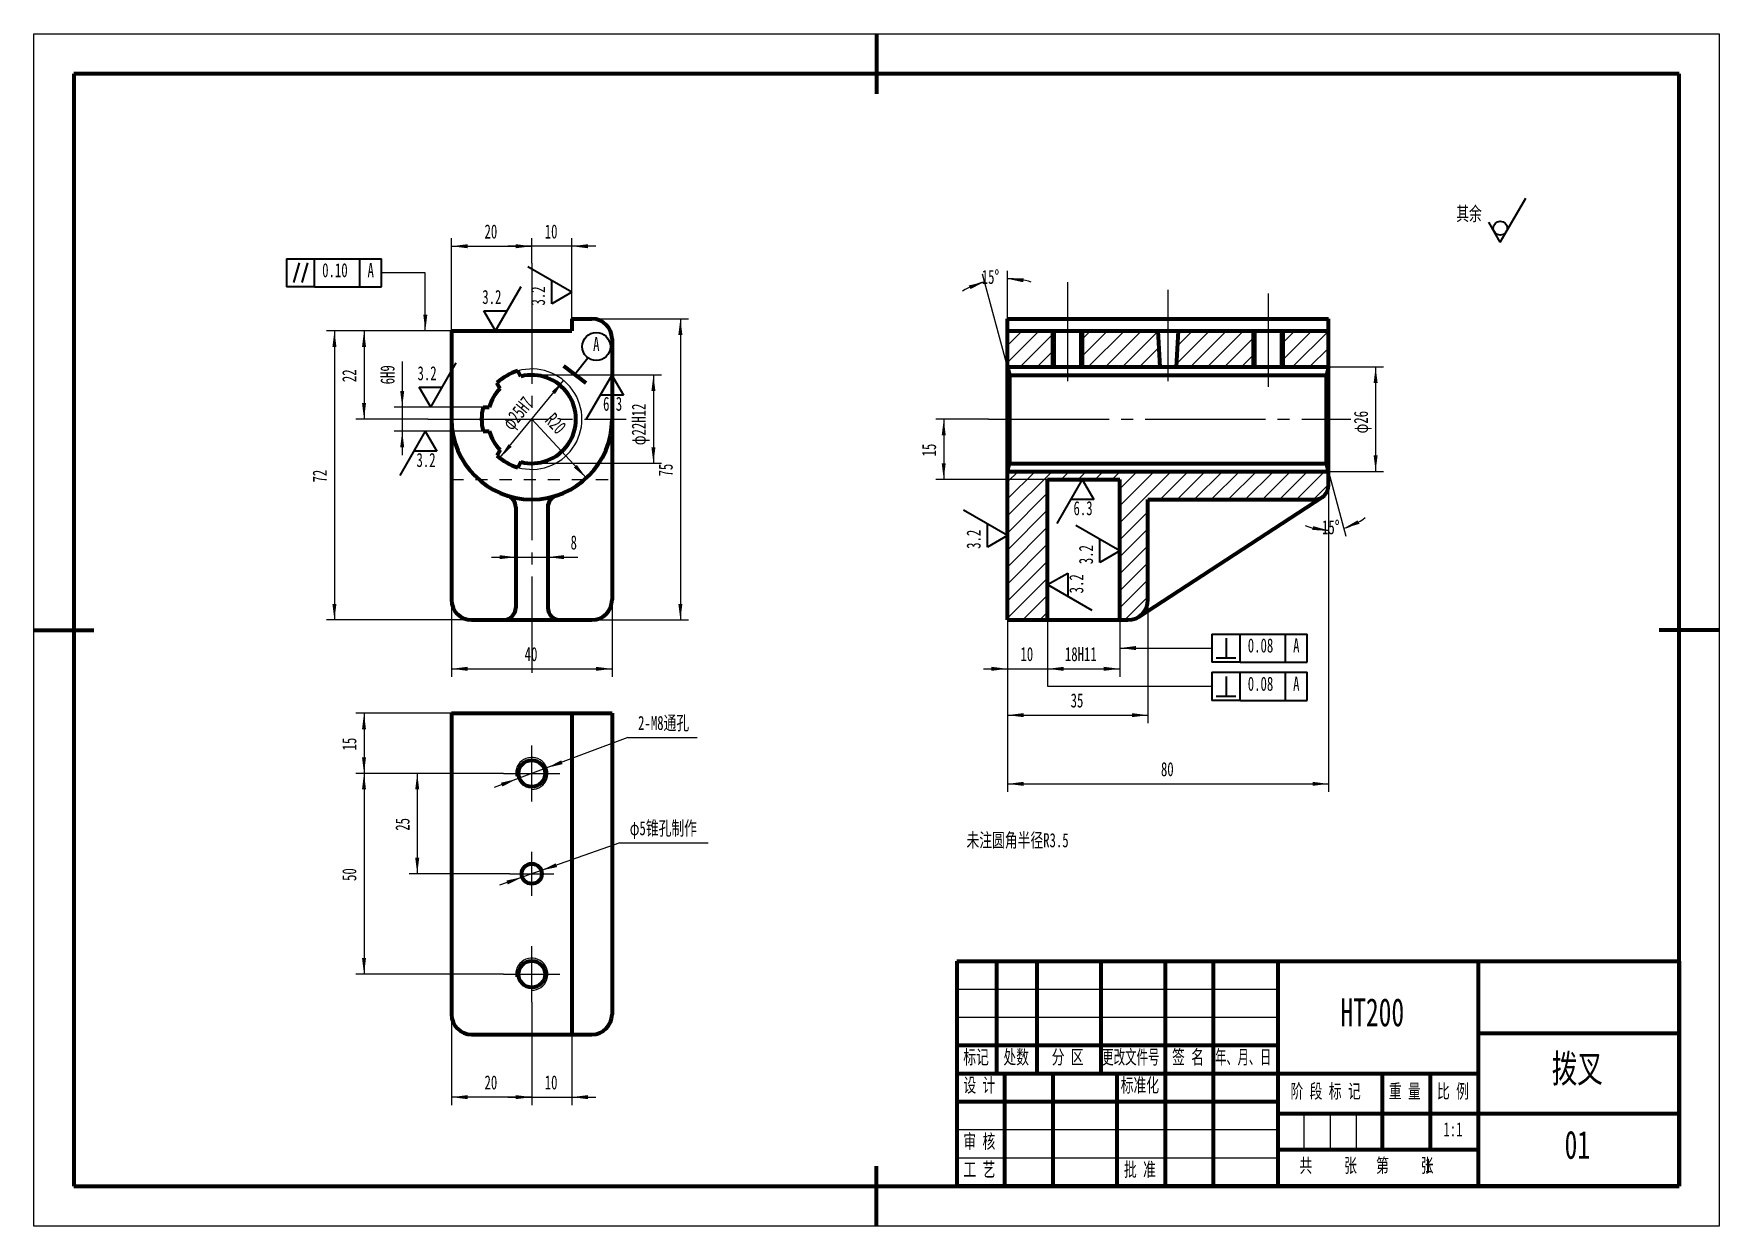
# Model space of a CAD drawing. Header units: millimetres. Extents: x -210 to 210, y -148 to 148.
import ezdxf

# ---------------------------------------------------------------- set-up
doc = ezdxf.new("R2010")
doc.units = ezdxf.units.MM
doc.linetypes.add('EB_DASH', pattern=[6, 3, -3])
doc.linetypes.add('EB_DASHDOT', pattern=[39, 30, -3, 3, -3])
for name, color, linetype, lineweight in [('CAXA0', 7, 'Continuous', 70), ('CAXA1', 1, 'EB_DASHDOT', 25), ('CAXA2', 6, 'EB_DASH', 25), ('CAXA3', 7, 'Continuous', 25), ('CAXA4', 3, 'Continuous', 25), ('CAXA5', 4, 'Continuous', 25)]:
    doc.layers.add(name, color=color, linetype=linetype, lineweight=lineweight)
doc.styles.add('TextStyle0', font='SIMFANG.TTF', dxfattribs={"width": 0.599418})
doc.styles.add('TextStyle1', font='SIMFANG.TTF', dxfattribs={"width": 0.585181})
doc.styles.add('标准', font='SIMFANG.TTF', dxfattribs={"width": 0.667})
doc.dimstyles.new('标准', dxfattribs={"dimtxt": 3.5, "dimasz": 4, "dimexe": 2, "dimexo": 0, "dimtad": 1, "dimdsep": 46, "dimtxsty": '标准', "dimcen": 0, "dimdle": 6, "dimaunit": 1, "dimazin": 2, "dimtfac": 1, "dimtdec": 3, "dimtmove": 0, "dimatfit": 3, "dimfxl": 0, "dimtolj": 1, "dimtzin": 0, "dimarcsym": 0})

msp = doc.modelspace()

# ---------------------------------------------------------------- texts
at = {"layer": 'CAXA0', "char_height": 3.5, "attachment_point": 1}
for s, insert, style in [('\\f仿宋_GB2312|b0|i0|p34;标记', (21.627, -104.602), '标准'), ('\\f仿宋_GB2312|b0|i0|p34;处数', (31.627, -104.602), '标准'), ('\\f仿宋_GB2312|b0|i0|p34;分 区', (43.652, -104.602), '标准'), ('\\f仿宋_GB2312|b0|i0|p34;更改文件号', (56.218, -104.602), 'TextStyle0'), ('\\f仿宋_GB2312|b0|i0|p34;签 名', (73.652, -104.602), '标准'), ('\\f仿宋_GB2312|b0|i0|p34;年、月、日', (84.393, -104.602), 'TextStyle1'), ('\\f仿宋_GB2312|b0|i0|p34;设 计', (21.652, -111.602), '标准'), ('\\f仿宋_GB2312|b0|i0|p34;设 计', (21.652, -111.602), '标准'), ('\\f仿宋_GB2312|b0|i0|p34;标准化', (60.853, -111.602), '标准'), ('\\f仿宋_GB2312|b0|i0|p34;阶 段 标 记', (103.155, -113.102), '标准'), ('\\f仿宋_GB2312|b0|i0|p34;重 量', (127.652, -113.102), '标准'), ('\\f仿宋_GB2312|b0|i0|p34;比 例', (139.652, -113.102), '标准'), ('\\f仿宋_GB2312|b0|i0|p34;审 核', (21.652, -125.602), '标准'), ('\\f仿宋_GB2312|b0|i0|p34;工 艺', (21.652, -132.602), '标准'), ('\\f仿宋_GB2312|b0|i0|p34;批 准', (61.652, -132.602), '标准'), ('\\f仿宋_GB2312|b0|i0|p34;共     张   第     张', (105.409, -131.602), '标准')]:
    msp.add_mtext(s, dxfattribs=dict(at, insert=insert, style=style))
at = {"layer": 'CAXA4', "linetype": 'Continuous', "lineweight": 25, "char_height": 3.5, "attachment_point": 1, "style": '标准'}
for s, insert in [('\\f仿宋_GB2312|b0|i0|p34;其余', (144.459, 105.443)), ('\\f仿宋_GB2312|b0|i0|p34;未注圆角半径R3.5', (22.424, -50.599))]:
    msp.add_mtext(s, dxfattribs=dict(at, insert=insert))

# ---------------------------------------------------------------- blocks, each defined once
blk = doc.blocks.new('CAXBLOCK0', base_point=(-85.9, -35.72))
at = {"layer": 'CAXA0'}
blk.add_circle((-85.9, -35.72), 3.32, dxfattribs=at)
at = {"layer": 'CAXA1', "linetype": 'EB_DASHDOT', "lineweight": 25}
for p, q in [((-85.9, -42.72), (-85.9, -28.72)), ((-92.9, -35.72), (-78.9, -35.72))]:
    blk.add_line(p, q, dxfattribs=at)
at = {"layer": 'CAXA3'}
blk.add_arc((-85.9, -35.72), 4, 270, 190, dxfattribs=at)
blk = doc.blocks.new('CAXBLOCK1', base_point=(-85.9, -85.72))
at = {"layer": 'CAXA0'}
blk.add_circle((-85.9, -85.72), 3.32, dxfattribs=at)
at = {"layer": 'CAXA1', "linetype": 'EB_DASHDOT', "lineweight": 25}
for p, q in [((-85.9, -92.72), (-85.9, -78.72)), ((-92.9, -85.72), (-78.9, -85.72))]:
    blk.add_line(p, q, dxfattribs=at)
at = {"layer": 'CAXA3'}
blk.add_arc((-85.9, -85.72), 4, 270, 190, dxfattribs=at)
blk = doc.blocks.new('*CAXBLOCK233')
at = {"layer": 'CAXA4', "linetype": 'Continuous', "lineweight": 25}
for points in [[(-105.9, 95.58), (-101.9, 95.08), (-101.9, 96.08)], [(-85.9, 95.58), (-89.9, 95.08), (-89.9, 96.08)]]:
    blk.add_hatch(color=0, dxfattribs=at).paths.add_polyline_path(points, flags=0)
at = {"layer": 'CAXA4', "color": 0, "linetype": 'Continuous', "lineweight": 25}
for p, q in [((-105.9, 74.51), (-105.9, 97.58)), ((-85.9, 91.34), (-85.9, 97.58)), ((-105.9, 95.58), (-85.9, 95.58))]:
    blk.add_line(p, q, dxfattribs=at)
at = {"layer": 'CAXA4', "color": 0, "linetype": 'Continuous', "lineweight": 25, "insert": (-97.67, 101), "char_height": 3.5, "attachment_point": 1, "style": '标准'}
blk.add_mtext('\\f仿宋_GB2312|b0|i0|p34;20', dxfattribs=at)
blk = doc.blocks.new('*CAXBLOCK344')
at = {"layer": 'CAXA4', "linetype": 'Continuous', "lineweight": 25}
for points in [[(-85.9, 95.58), (-89.9, 96.08), (-89.9, 95.08)], [(-75.9, 95.58), (-71.9, 96.08), (-71.9, 95.08)]]:
    blk.add_hatch(color=0, dxfattribs=at).paths.add_polyline_path(points, flags=0)
at = {"layer": 'CAXA4', "color": 0, "linetype": 'Continuous', "lineweight": 25}
for p, q in [((-85.9, 91.34), (-85.9, 97.58)), ((-75.9, 77.51), (-75.9, 97.58)), ((-69.9, 95.58), (-91.9, 95.58))]:
    blk.add_line(p, q, dxfattribs=at)
at = {"layer": 'CAXA4', "color": 0, "linetype": 'Continuous', "lineweight": 25, "insert": (-82.67, 101), "char_height": 3.5, "attachment_point": 1, "style": '标准'}
blk.add_mtext('\\f仿宋_GB2312|b0|i0|p34;10', dxfattribs=at)
blk = doc.blocks.new('CAXBLOCK4', base_point=(-94.92, 74.51))
at = {"layer": 'CAXA4', "color": 0, "linetype": 'Continuous', "lineweight": 35}
for p, q in [((-94.92, 74.51), (-88.57, 85.51)), ((-94.92, 74.51), (-97.81, 79.51)), ((-97.81, 79.51), (-92.03, 79.51))]:
    blk.add_line(p, q, dxfattribs=at)
at = {"layer": 'CAXA4', "color": 0, "linetype": 'Continuous', "lineweight": 25, "insert": (-98.23, 84.7), "char_height": 3.5, "attachment_point": 1, "style": '标准'}
blk.add_mtext('\\f仿宋_GB2312|b0|i0|p34;3.2', dxfattribs=at)
blk = doc.blocks.new('CAXBLOCK5', base_point=(-75.9, 84.12))
at = {"layer": 'CAXA4', "color": 0, "linetype": 'Continuous', "lineweight": 35}
for p, q in [((-75.9, 84.12), (-86.9, 90.47)), ((-80.9, 81.23), (-80.9, 87)), ((-75.9, 84.12), (-80.9, 81.23))]:
    blk.add_line(p, q, dxfattribs=at)
at = {"layer": 'CAXA4', "color": 0, "linetype": 'Continuous', "lineweight": 25}
blk.add_line((-75.9, 77.51), (-75.9, 87.62), dxfattribs=at)
at = {"layer": 'CAXA4', "color": 0, "linetype": 'Continuous', "lineweight": 25, "insert": (-86.1, 80.81), "char_height": 3.5, "attachment_point": 1, "rotation": 90, "style": '标准'}
blk.add_mtext('\\f仿宋_GB2312|b0|i0|p34;3.2', dxfattribs=at)
blk = doc.blocks.new('*CAXBLOCK677')
at = {"layer": 'CAXA4', "linetype": 'Continuous', "lineweight": 25}
for points in [[(-48.87, 77.51), (-49.37, 73.51), (-48.37, 73.51)], [(-48.87, 2.51), (-49.37, 6.51), (-48.37, 6.51)]]:
    blk.add_hatch(color=0, dxfattribs=at).paths.add_polyline_path(points, flags=0)
at = {"layer": 'CAXA4', "color": 0, "linetype": 'Continuous', "lineweight": 25}
for p, q in [((-70.9, 77.51), (-46.87, 77.51)), ((-48.87, 77.51), (-48.87, 2.51)), ((-70.9, 2.51), (-46.87, 2.51))]:
    blk.add_line(p, q, dxfattribs=at)
at = {"layer": 'CAXA4', "color": 0, "linetype": 'Continuous', "lineweight": 25, "insert": (-54.29, 38.23), "char_height": 3.5, "attachment_point": 1, "rotation": 90, "style": '标准'}
blk.add_mtext('\\f仿宋_GB2312|b0|i0|p34;75', dxfattribs=at)
blk = doc.blocks.new('*CAXBLOCK788')
at = {"layer": 'CAXA4', "linetype": 'Continuous', "lineweight": 25}
for points in [[(-135.07, 74.51), (-135.57, 70.51), (-134.57, 70.51)], [(-135.07, 2.51), (-135.57, 6.51), (-134.57, 6.51)]]:
    blk.add_hatch(color=0, dxfattribs=at).paths.add_polyline_path(points, flags=0)
at = {"layer": 'CAXA4', "color": 0, "linetype": 'Continuous', "lineweight": 25}
for p, q in [((-105.9, 74.51), (-137.07, 74.51)), ((-135.07, 74.51), (-135.07, 2.51)), ((-100.9, 2.51), (-137.07, 2.51))]:
    blk.add_line(p, q, dxfattribs=at)
at = {"layer": 'CAXA4', "color": 0, "linetype": 'Continuous', "lineweight": 25, "insert": (-140.49, 36.73), "char_height": 3.5, "attachment_point": 1, "rotation": 90, "style": '标准'}
blk.add_mtext('\\f仿宋_GB2312|b0|i0|p34;72', dxfattribs=at)
blk = doc.blocks.new('*CAXBLOCK899')
at = {"layer": 'CAXA4', "linetype": 'Continuous', "lineweight": 25}
for points in [[(-55.59, 63.51), (-56.09, 59.51), (-55.09, 59.51)], [(-55.59, 41.51), (-56.09, 45.51), (-55.09, 45.51)]]:
    blk.add_hatch(color=0, dxfattribs=at).paths.add_polyline_path(points, flags=0)
at = {"layer": 'CAXA4', "color": 0, "linetype": 'Continuous', "lineweight": 25}
for p, q in [((-85.9, 63.51), (-53.59, 63.51)), ((-55.59, 63.51), (-55.59, 41.51)), ((-85.9, 41.51), (-53.59, 41.51))]:
    blk.add_line(p, q, dxfattribs=at)
at = {"layer": 'CAXA4', "color": 0, "linetype": 'Continuous', "lineweight": 25, "insert": (-61.01, 46.03), "char_height": 3.5, "attachment_point": 1, "rotation": 90, "style": '标准'}
blk.add_mtext('\\f仿宋_GB2312|b0|i0|p34;φ22H12', dxfattribs=at)
blk = doc.blocks.new('*CAXBLOCK91010')
at = {"layer": 'CAXA4', "linetype": 'Continuous', "lineweight": 25}
for points in [[(-127.7, 74.51), (-128.2, 70.51), (-127.2, 70.51)], [(-127.7, 52.51), (-128.2, 56.51), (-127.2, 56.51)]]:
    blk.add_hatch(color=0, dxfattribs=at).paths.add_polyline_path(points, flags=0)
at = {"layer": 'CAXA4', "color": 0, "linetype": 'Continuous', "lineweight": 25}
for p, q in [((-105.9, 74.51), (-129.7, 74.51)), ((-127.7, 74.51), (-127.7, 52.51)), ((-111.79, 52.51), (-129.7, 52.51))]:
    blk.add_line(p, q, dxfattribs=at)
at = {"layer": 'CAXA4', "color": 0, "linetype": 'Continuous', "lineweight": 25, "insert": (-133.12, 61.73), "char_height": 3.5, "attachment_point": 1, "rotation": 90, "style": '标准'}
blk.add_mtext('\\f仿宋_GB2312|b0|i0|p34;22', dxfattribs=at)
blk = doc.blocks.new('*CAXBLOCK101111')
at = {"layer": 'CAXA4', "linetype": 'Continuous', "lineweight": 25}
for points in [[(-118.18, 55.51), (-118.68, 59.51), (-117.68, 59.51)], [(-118.18, 49.51), (-118.68, 45.51), (-117.68, 45.51)]]:
    blk.add_hatch(color=0, dxfattribs=at).paths.add_polyline_path(points, flags=0)
at = {"layer": 'CAXA4', "color": 0, "linetype": 'Continuous', "lineweight": 25}
for p, q in [((-118.18, 66.85), (-118.18, 43.51)), ((-98.03, 55.51), (-120.18, 55.51)), ((-96.48, 49.51), (-120.18, 49.51))]:
    blk.add_line(p, q, dxfattribs=at)
at = {"layer": 'CAXA4', "color": 0, "linetype": 'Continuous', "lineweight": 25, "insert": (-123.6, 61.18), "char_height": 3.5, "attachment_point": 1, "rotation": 90, "style": '标准'}
blk.add_mtext('\\f仿宋_GB2312|b0|i0|p34;6H9', dxfattribs=at)
blk = doc.blocks.new('CAXBLOCK11', base_point=(-112.43, 49.51))
at = {"layer": 'CAXA4', "color": 0, "linetype": 'Continuous', "lineweight": 35}
for p, q in [((-112.43, 49.51), (-118.78, 38.51)), ((-112.43, 49.51), (-109.55, 44.51)), ((-109.55, 44.51), (-115.32, 44.51))]:
    blk.add_line(p, q, dxfattribs=at)
at = {"layer": 'CAXA4', "color": 0, "linetype": 'Continuous', "lineweight": 25, "insert": (-114.62, 44.1), "char_height": 3.5, "attachment_point": 1, "style": '标准'}
blk.add_mtext('\\f仿宋_GB2312|b0|i0|p34;3.2', dxfattribs=at)
blk = doc.blocks.new('CAXBLOCK12', base_point=(-111.05, 55.51))
at = {"layer": 'CAXA4', "color": 0, "linetype": 'Continuous', "lineweight": 35}
for p, q in [((-111.05, 55.51), (-104.7, 66.51)), ((-111.05, 55.51), (-113.94, 60.51)), ((-113.94, 60.51), (-108.17, 60.51))]:
    blk.add_line(p, q, dxfattribs=at)
at = {"layer": 'CAXA4', "color": 0, "linetype": 'Continuous', "lineweight": 25, "insert": (-114.36, 65.7), "char_height": 3.5, "attachment_point": 1, "style": '标准'}
blk.add_mtext('\\f仿宋_GB2312|b0|i0|p34;3.2', dxfattribs=at)
blk = doc.blocks.new('*CAXBLOCK131414')
at = {"layer": 'CAXA4', "linetype": 'Continuous', "lineweight": 25}
for points in [[(-89.9, 18.14), (-93.9, 17.64), (-93.9, 18.64)], [(-81.9, 18.14), (-77.9, 17.64), (-77.9, 18.64)]]:
    blk.add_hatch(color=0, dxfattribs=at).paths.add_polyline_path(points, flags=0)
at = {"layer": 'CAXA4', "color": 0, "linetype": 'Continuous', "lineweight": 25}
for p, q in [((-89.9, 30.6), (-89.9, 16.14)), ((-81.9, 30.6), (-81.9, 16.14)), ((-95.9, 18.14), (-74.45, 18.14))]:
    blk.add_line(p, q, dxfattribs=at)
at = {"layer": 'CAXA4', "color": 0, "linetype": 'Continuous', "lineweight": 25, "insert": (-76.23, 23.56), "char_height": 3.5, "attachment_point": 1, "style": '标准'}
blk.add_mtext('\\f仿宋_GB2312|b0|i0|p34;8', dxfattribs=at)
blk = doc.blocks.new('*CAXBLOCK141515')
at = {"layer": 'CAXA4', "linetype": 'Continuous', "lineweight": 25}
for points in [[(-105.9, -9.67), (-101.9, -10.17), (-101.9, -9.17)], [(-65.9, -9.67), (-69.9, -10.17), (-69.9, -9.17)]]:
    blk.add_hatch(color=0, dxfattribs=at).paths.add_polyline_path(points, flags=0)
at = {"layer": 'CAXA4', "color": 0, "linetype": 'Continuous', "lineweight": 25}
for p, q in [((-105.9, 7.51), (-105.9, -11.67)), ((-65.9, 7.51), (-65.9, -11.67)), ((-105.9, -9.67), (-65.9, -9.67))]:
    blk.add_line(p, q, dxfattribs=at)
at = {"layer": 'CAXA4', "color": 0, "linetype": 'Continuous', "lineweight": 25, "insert": (-87.67, -4.25), "char_height": 3.5, "attachment_point": 1, "style": '标准'}
blk.add_mtext('\\f仿宋_GB2312|b0|i0|p34;40', dxfattribs=at)
blk = doc.blocks.new('CAXBLOCK15', base_point=(-112.42, 74.51))
at = {"layer": 'CAXA4', "linetype": 'Continuous', "lineweight": 25}
blk.add_hatch(color=0, dxfattribs=at).paths.add_polyline_path([(-112.42, 74.51), (-111.92, 78.51), (-112.92, 78.51)], flags=0)
at = {"layer": 'CAXA4', "color": 0, "linetype": 'Continuous', "lineweight": 35}
for p, q in [((-147.04, 92.47), (-140.04, 92.47)), ((-147.04, 92.47), (-147.04, 85.47)), ((-140.04, 85.47), (-140.04, 92.47)), ((-140.04, 92.47), (-123.3, 92.47)), ((-128.74, 85.47), (-128.74, 92.47)), ((-123.3, 85.47), (-123.3, 92.47)), ((-143.89, 91.42), (-145.29, 86.52)), ((-141.79, 91.42), (-143.19, 86.52)), ((-140.04, 85.47), (-147.04, 85.47)), ((-140.04, 85.47), (-123.3, 85.47))]:
    blk.add_line(p, q, dxfattribs=at)
at = {"layer": 'CAXA4', "color": 0, "linetype": 'Continuous', "lineweight": 25}
for p, q in [((-112.42, 88.97), (-123.3, 88.97)), ((-112.42, 74.51), (-112.42, 88.97)), ((-105.9, 74.51), (-115.92, 74.51))]:
    blk.add_line(p, q, dxfattribs=at)
at = {"layer": 'CAXA4', "color": 0, "linetype": 'Continuous', "lineweight": 25, "char_height": 3.5, "attachment_point": 1, "style": '标准'}
for s, insert in [('\\f仿宋_GB2312|b0|i0|p34;0.10', (-138.12, 91.37)), ('\\f仿宋_GB2312|b0|i0|p34;A', (-126.82, 91.37))]:
    blk.add_mtext(s, dxfattribs=dict(at, insert=insert))
blk = doc.blocks.new('*CAXBLOCK161717')
at = {"layer": 'CAXA4', "linetype": 'Continuous', "lineweight": 25}
for points in [[(-77.95, 62.15), (-80.11, 58.75), (-80.88, 59.38)], [(-93.85, 42.86), (-90.92, 45.63), (-91.69, 46.26)]]:
    blk.add_hatch(color=0, dxfattribs=at).paths.add_polyline_path(points, flags=0)
at = {"layer": 'CAXA4', "color": 0, "linetype": 'Continuous', "lineweight": 25}
blk.add_line((-93.85, 42.86), (-77.95, 62.15), dxfattribs=at)
at = {"layer": 'CAXA4', "color": 0, "linetype": 'Continuous', "lineweight": 25, "insert": (-93.58, 51.71), "char_height": 3.5, "attachment_point": 1, "rotation": 50.5103, "style": '标准'}
blk.add_mtext('\\f仿宋_GB2312|b0|i0|p34;φ25H7', dxfattribs=at)
blk = doc.blocks.new('*CAXBLOCK171818')
at = {"layer": 'CAXA4', "linetype": 'Continuous', "lineweight": 25}
blk.add_hatch(color=0, dxfattribs=at).paths.add_polyline_path([(-72.3, 37.84), (-74.66, 41.11), (-75.39, 40.43)], flags=0)
at = {"layer": 'CAXA4', "color": 0, "linetype": 'Continuous', "lineweight": 25}
blk.add_line((-72.3, 37.84), (-85.9, 52.51), dxfattribs=at)
at = {"layer": 'CAXA4', "color": 0, "linetype": 'Continuous', "lineweight": 25, "insert": (-80.25, 54.39), "char_height": 3.5, "attachment_point": 1, "rotation": 312.8311, "style": '标准'}
blk.add_mtext('\\f仿宋_GB2312|b0|i0|p34;R20', dxfattribs=at)
blk = doc.blocks.new('CAXBLOCK18', base_point=(-75.92, 62.76))
at = {"layer": 'CAXA4', "color": 0, "linetype": 'Continuous', "lineweight": 35}
blk.add_line((-75.2, 63.68), (-71.97, 67.82), dxfattribs=at)
at = {"layer": 'CAXA4', "color": 0, "linetype": 'Continuous', "lineweight": 70}
blk.add_line((-77.96, 65.83), (-72.44, 61.53), dxfattribs=at)
at = {"layer": 'CAXA4', "color": 0, "linetype": 'Continuous', "lineweight": 35}
blk.add_circle((-69.82, 70.59), 3.5, dxfattribs=at)
at = {"layer": 'CAXA4', "color": 0, "linetype": 'Continuous', "lineweight": 25, "insert": (-70.62, 72.98), "char_height": 3.5, "attachment_point": 1, "style": '标准'}
blk.add_mtext('\\f仿宋_GB2312|b0|i0|p34;A', dxfattribs=at)
blk = doc.blocks.new('CAXBLOCK19', base_point=(-65.96, 63.51))
at = {"layer": 'CAXA4', "color": 0, "linetype": 'Continuous', "lineweight": 35}
for p, q in [((-65.96, 63.51), (-72.31, 52.51)), ((-65.96, 63.51), (-63.07, 58.51)), ((-63.07, 58.51), (-68.84, 58.51))]:
    blk.add_line(p, q, dxfattribs=at)
at = {"layer": 'CAXA4', "color": 0, "linetype": 'Continuous', "lineweight": 25, "insert": (-68.14, 58.1), "char_height": 3.5, "attachment_point": 1, "style": '标准'}
blk.add_mtext('\\f仿宋_GB2312|b0|i0|p34;6.3', dxfattribs=at)
blk = doc.blocks.new('*CAXBLOCK202121')
at = {"layer": 'CAXA4', "linetype": 'Continuous', "lineweight": 25}
for points in [[(26.95, 86.73), (22.99, 85.8), (23.42, 84.9)], [(32.64, 87.48), (36.71, 87.6), (36.53, 86.62)]]:
    blk.add_hatch(color=0, dxfattribs=at).paths.add_polyline_path(points, flags=0)
at = {"layer": 'CAXA4', "color": 0, "linetype": 'Continuous', "lineweight": 25}
for p, q in [((32.64, 65.51), (26.44, 88.66)), ((32.64, 77.51), (32.64, 89.48))]:
    blk.add_line(p, q, dxfattribs=at)
for start, end in [(105, 120.6482), (74.3518, 90)]:
    blk.add_arc((32.64, 65.51), 21.97, start, end, dxfattribs=at)
at = {"layer": 'CAXA4', "color": 0, "linetype": 'Continuous', "lineweight": 25, "insert": (26.22, 89.69), "char_height": 3.5, "attachment_point": 1, "style": '标准'}
blk.add_mtext('\\f仿宋_GB2312|b0|i0|p34;15{%%D}', dxfattribs=at)
blk = doc.blocks.new('*CAXBLOCK212222')
at = {"layer": 'CAXA4', "linetype": 'Continuous', "lineweight": 25}
for points in [[(112.64, 24.82), (108.55, 24.88), (108.82, 25.85)], [(116.44, 25.32), (120.37, 26.44), (119.86, 27.3)]]:
    blk.add_hatch(color=0, dxfattribs=at).paths.add_polyline_path(points, flags=0)
at = {"layer": 'CAXA4', "color": 0, "linetype": 'Continuous', "lineweight": 25}
for p, q in [((112.64, 39.51), (116.96, 23.39)), ((112.64, 36.01), (112.64, 22.82))]:
    blk.add_line(p, q, dxfattribs=at)
for start, end in [(246.5893, 270), (285, 308.4107)]:
    blk.add_arc((112.64, 39.51), 14.68, start, end, dxfattribs=at)
at = {"layer": 'CAXA4', "color": 0, "linetype": 'Continuous', "lineweight": 25, "insert": (111.01, 27.35), "char_height": 3.5, "attachment_point": 1, "style": '标准'}
blk.add_mtext('\\f仿宋_GB2312|b0|i0|p34;15{%%D}', dxfattribs=at)
blk = doc.blocks.new('*CAXBLOCK222323')
at = {"layer": 'CAXA4', "linetype": 'Continuous', "lineweight": 25}
for points in [[(16.75, 52.51), (16.25, 48.51), (17.25, 48.51)], [(16.75, 37.51), (16.25, 41.51), (17.25, 41.51)]]:
    blk.add_hatch(color=0, dxfattribs=at).paths.add_polyline_path(points, flags=0)
at = {"layer": 'CAXA4', "color": 0, "linetype": 'Continuous', "lineweight": 25}
for p, q in [((27.94, 52.51), (14.75, 52.51)), ((16.75, 52.51), (16.75, 37.51)), ((42.64, 37.51), (14.75, 37.51))]:
    blk.add_line(p, q, dxfattribs=at)
at = {"layer": 'CAXA4', "color": 0, "linetype": 'Continuous', "lineweight": 25, "insert": (11.33, 43.23), "char_height": 3.5, "attachment_point": 1, "rotation": 90, "style": '标准'}
blk.add_mtext('\\f仿宋_GB2312|b0|i0|p34;15', dxfattribs=at)
blk = doc.blocks.new('*CAXBLOCK232424')
at = {"layer": 'CAXA4', "linetype": 'Continuous', "lineweight": 25}
for points in [[(32.64, -9.67), (28.64, -10.17), (28.64, -9.17)], [(42.64, -9.67), (46.64, -10.17), (46.64, -9.17)]]:
    blk.add_hatch(color=0, dxfattribs=at).paths.add_polyline_path(points, flags=0)
at = {"layer": 'CAXA4', "color": 0, "linetype": 'Continuous', "lineweight": 25}
for p, q in [((32.64, 2.51), (32.64, -11.67)), ((42.64, 2.51), (42.64, -11.67)), ((26.64, -9.67), (48.64, -9.67))]:
    blk.add_line(p, q, dxfattribs=at)
at = {"layer": 'CAXA4', "color": 0, "linetype": 'Continuous', "lineweight": 25, "insert": (35.87, -4.25), "char_height": 3.5, "attachment_point": 1, "style": '标准'}
blk.add_mtext('\\f仿宋_GB2312|b0|i0|p34;10', dxfattribs=at)
blk = doc.blocks.new('*CAXBLOCK242525')
at = {"layer": 'CAXA4', "linetype": 'Continuous', "lineweight": 25}
for points in [[(124.37, 65.51), (123.87, 61.51), (124.87, 61.51)], [(124.37, 39.51), (123.87, 43.51), (124.87, 43.51)]]:
    blk.add_hatch(color=0, dxfattribs=at).paths.add_polyline_path(points, flags=0)
at = {"layer": 'CAXA4', "color": 0, "linetype": 'Continuous', "lineweight": 25}
for p, q in [((112.64, 65.51), (126.37, 65.51)), ((124.37, 65.51), (124.37, 39.51)), ((112.64, 39.51), (126.37, 39.51))]:
    blk.add_line(p, q, dxfattribs=at)
at = {"layer": 'CAXA4', "color": 0, "linetype": 'Continuous', "lineweight": 25, "insert": (118.95, 48.96), "char_height": 3.5, "attachment_point": 1, "rotation": 90, "style": '标准'}
blk.add_mtext('\\f仿宋_GB2312|b0|i0|p34;φ26', dxfattribs=at)
blk = doc.blocks.new('CAXBLOCK25')
at = {"layer": 'CAXA0', "color": 0, "linetype": 'Continuous', "lineweight": 25}
for p, q in [((32.64, 66.58), (40.57, 74.51)), ((32.64, 70.82), (36.32, 74.51)), ((35.81, 65.51), (43.64, 73.34)), ((43.64, 73.34), (44.26, 73.96)), ((51.01, 72.23), (51.64, 72.85)), ((51.64, 68.61), (57.54, 74.51)), ((51.64, 72.85), (53.29, 74.51)), ((52.78, 65.51), (61.78, 74.51)), ((57.02, 65.51), (66.02, 74.51)), ((61.26, 65.51), (70.15, 74.39)), ((74.68, 66.19), (82.99, 74.51)), ((74.93, 70.68), (78.75, 74.51)), ((78.23, 65.51), (87.23, 74.51)), ((82.48, 65.51), (91.48, 74.51)), ((86.72, 65.51), (93.64, 72.43)), ((93.64, 72.43), (94.26, 73.05)), ((101.01, 71.32), (101.64, 71.94)), ((101.64, 71.94), (104.21, 74.51)), ((101.64, 67.7), (108.45, 74.51)), ((103.69, 65.51), (112.64, 74.46)), ((40.05, 65.51), (43.64, 69.1)), ((43.64, 69.1), (44.26, 69.72)), ((51.01, 67.99), (51.64, 68.61)), ((65.51, 65.51), (70.37, 70.37)), ((90.96, 65.51), (93.64, 68.18)), ((93.64, 68.18), (94.26, 68.81)), ((101.01, 67.07), (101.64, 67.7)), ((107.93, 65.51), (112.64, 70.21)), ((69.75, 65.51), (70.59, 66.35)), ((112.18, 65.51), (112.64, 65.97)), ((32.64, 28.4), (43.75, 39.51)), ((32.64, 32.64), (39.51, 39.51)), ((32.64, 36.88), (35.26, 39.51)), ((45.99, 37.51), (47.99, 39.51)), ((50.23, 37.51), (52.23, 39.51)), ((54.48, 37.51), (56.48, 39.51)), ((58.72, 37.51), (60.72, 39.51)), ((60.64, 35.18), (64.96, 39.51)), ((60.64, 30.94), (69.21, 39.51)), ((60.64, 26.7), (73.45, 39.51)), ((70.69, 32.51), (77.69, 39.51)), ((74.93, 32.51), (81.93, 39.51)), ((79.18, 32.51), (86.18, 39.51)), ((83.42, 32.51), (90.42, 39.51)), ((87.66, 32.51), (94.66, 39.51)), ((91.9, 32.51), (98.9, 39.51)), ((96.15, 32.51), (103.15, 39.51)), ((100.39, 32.51), (107.39, 39.51)), ((104.63, 32.51), (111.63, 39.51)), ((32.64, 24.15), (42.64, 34.15)), ((108.87, 32.51), (112.64, 36.27)), ((32.64, 19.91), (42.64, 29.91)), ((60.64, 22.46), (67.64, 29.46)), ((32.64, 15.67), (42.64, 25.67)), ((60.64, 18.21), (67.64, 25.21)), ((32.64, 11.43), (42.64, 21.43)), ((32.64, 7.18), (42.64, 17.18)), ((60.64, 13.97), (67.64, 20.97)), ((32.64, 2.94), (42.64, 12.94)), ((60.64, 9.73), (67.64, 16.73)), ((36.45, 2.51), (42.64, 8.7)), ((60.64, 5.49), (67.64, 12.49)), ((40.69, 2.51), (42.64, 4.46)), ((61.9, 2.51), (67.64, 8.24))]:
    blk.add_line(p, q, dxfattribs=at)
blk = doc.blocks.new('*CAXBLOCK262727')
at = {"layer": 'CAXA4', "linetype": 'Continuous', "lineweight": 25}
for points in [[(42.64, -9.67), (46.64, -10.17), (46.64, -9.17)], [(60.64, -9.67), (56.64, -10.17), (56.64, -9.17)]]:
    blk.add_hatch(color=0, dxfattribs=at).paths.add_polyline_path(points, flags=0)
at = {"layer": 'CAXA4', "color": 0, "linetype": 'Continuous', "lineweight": 25}
for p, q in [((42.64, 2.51), (42.64, -11.67)), ((60.64, 2.51), (60.64, -11.67)), ((42.64, -9.67), (60.64, -9.67))]:
    blk.add_line(p, q, dxfattribs=at)
at = {"layer": 'CAXA4', "color": 0, "linetype": 'Continuous', "lineweight": 25, "insert": (46.94, -4.25), "char_height": 3.5, "attachment_point": 1, "style": '标准'}
blk.add_mtext('\\f仿宋_GB2312|b0|i0|p34;18H11', dxfattribs=at)
blk = doc.blocks.new('*CAXBLOCK272828')
at = {"layer": 'CAXA4', "linetype": 'Continuous', "lineweight": 25}
for points in [[(32.64, -21.21), (36.64, -21.71), (36.64, -20.71)], [(67.64, -21.21), (63.64, -21.71), (63.64, -20.71)]]:
    blk.add_hatch(color=0, dxfattribs=at).paths.add_polyline_path(points, flags=0)
at = {"layer": 'CAXA4', "color": 0, "linetype": 'Continuous', "lineweight": 25}
for p, q in [((67.64, 7.51), (67.64, -23.21)), ((32.64, 2.51), (32.64, -23.21)), ((32.64, -21.21), (67.64, -21.21))]:
    blk.add_line(p, q, dxfattribs=at)
at = {"layer": 'CAXA4', "color": 0, "linetype": 'Continuous', "lineweight": 25, "insert": (48.37, -15.79), "char_height": 3.5, "attachment_point": 1, "style": '标准'}
blk.add_mtext('\\f仿宋_GB2312|b0|i0|p34;35', dxfattribs=at)
blk = doc.blocks.new('*CAXBLOCK282929')
at = {"layer": 'CAXA4', "linetype": 'Continuous', "lineweight": 25}
for points in [[(32.64, -38.32), (36.64, -38.82), (36.64, -37.82)], [(112.64, -38.32), (108.64, -38.82), (108.64, -37.82)]]:
    blk.add_hatch(color=0, dxfattribs=at).paths.add_polyline_path(points, flags=0)
at = {"layer": 'CAXA4', "color": 0, "linetype": 'Continuous', "lineweight": 25}
for p, q in [((112.64, 36.01), (112.64, -40.32)), ((32.64, 2.51), (32.64, -40.32)), ((32.64, -38.32), (112.64, -38.32))]:
    blk.add_line(p, q, dxfattribs=at)
at = {"layer": 'CAXA4', "color": 0, "linetype": 'Continuous', "lineweight": 25, "insert": (70.87, -32.9), "char_height": 3.5, "attachment_point": 1, "style": '标准'}
blk.add_mtext('\\f仿宋_GB2312|b0|i0|p34;80', dxfattribs=at)
blk = doc.blocks.new('CAXBLOCK29', base_point=(60.64, -4.5))
at = {"layer": 'CAXA4', "linetype": 'Continuous', "lineweight": 25}
blk.add_hatch(color=0, dxfattribs=at).paths.add_polyline_path([(60.64, -4.5), (64.64, -5), (64.64, -4)], flags=0)
at = {"layer": 'CAXA4', "color": 0, "linetype": 'Continuous', "lineweight": 35}
for p, q in [((83.59, -1), (90.59, -1)), ((83.59, -1), (83.59, -8)), ((87.09, -2.05), (87.09, -6.95)), ((90.59, -8), (90.59, -1)), ((90.59, -1), (107.33, -1)), ((101.88, -8), (101.88, -1)), ((107.33, -8), (107.33, -1)), ((90.59, -8), (83.59, -8)), ((84.64, -6.95), (89.54, -6.95)), ((90.59, -8), (107.33, -8))]:
    blk.add_line(p, q, dxfattribs=at)
at = {"layer": 'CAXA4', "color": 0, "linetype": 'Continuous', "lineweight": 25}
for p, q in [((60.64, -4.5), (79.15, -4.5)), ((79.15, -4.5), (83.59, -4.5))]:
    blk.add_line(p, q, dxfattribs=at)
at = {"layer": 'CAXA4', "color": 0, "linetype": 'Continuous', "lineweight": 25, "char_height": 3.5, "attachment_point": 1, "style": '标准'}
for s, insert in [('\\f仿宋_GB2312|b0|i0|p34;0.08', (92.51, -2.1)), ('\\f仿宋_GB2312|b0|i0|p34;A', (103.81, -2.1))]:
    blk.add_mtext(s, dxfattribs=dict(at, insert=insert))
blk = doc.blocks.new('CAXBLOCK30', base_point=(42.64, -11.67))
at = {"layer": 'CAXA4', "color": 0, "linetype": 'Continuous', "lineweight": 25}
for p, q in [((42.64, -11.67), (42.64, -14.02)), ((42.64, -14.02), (83.59, -14.02))]:
    blk.add_line(p, q, dxfattribs=at)
at = {"layer": 'CAXA4', "color": 0, "linetype": 'Continuous', "lineweight": 35}
for p, q in [((83.59, -10.52), (90.59, -10.52)), ((83.59, -10.52), (83.59, -17.52)), ((87.09, -11.57), (87.09, -16.47)), ((90.59, -17.52), (90.59, -10.52)), ((90.59, -10.52), (107.33, -10.52)), ((101.88, -17.52), (101.88, -10.52)), ((107.33, -17.52), (107.33, -10.52)), ((84.64, -16.47), (89.54, -16.47)), ((90.59, -17.52), (83.59, -17.52)), ((90.59, -17.52), (107.33, -17.52))]:
    blk.add_line(p, q, dxfattribs=at)
at = {"layer": 'CAXA4', "color": 0, "linetype": 'Continuous', "lineweight": 25, "char_height": 3.5, "attachment_point": 1, "style": '标准'}
for s, insert in [('\\f仿宋_GB2312|b0|i0|p34;0.08', (92.51, -11.63)), ('\\f仿宋_GB2312|b0|i0|p34;A', (103.81, -11.63))]:
    blk.add_mtext(s, dxfattribs=dict(at, insert=insert))
blk = doc.blocks.new('CAXBLOCK31', base_point=(51.27, 37.51))
at = {"layer": 'CAXA4', "color": 0, "linetype": 'Continuous', "lineweight": 35}
for p, q in [((51.27, 37.51), (44.92, 26.51)), ((51.27, 37.51), (54.16, 32.51)), ((54.16, 32.51), (48.38, 32.51))]:
    blk.add_line(p, q, dxfattribs=at)
at = {"layer": 'CAXA4', "color": 0, "linetype": 'Continuous', "lineweight": 25, "insert": (49.08, 32.1), "char_height": 3.5, "attachment_point": 1, "style": '标准'}
blk.add_mtext('\\f仿宋_GB2312|b0|i0|p34;6.3', dxfattribs=at)
blk = doc.blocks.new('CAXBLOCK32', base_point=(42.64, 11.3))
at = {"layer": 'CAXA4', "color": 0, "linetype": 'Continuous', "lineweight": 35}
for p, q in [((42.64, 11.3), (47.64, 14.19)), ((47.64, 14.19), (47.64, 8.42)), ((42.64, 11.3), (53.64, 4.95))]:
    blk.add_line(p, q, dxfattribs=at)
at = {"layer": 'CAXA4', "color": 0, "linetype": 'Continuous', "lineweight": 25, "insert": (48.04, 9.12), "char_height": 3.5, "attachment_point": 1, "rotation": 90, "style": '标准'}
blk.add_mtext('\\f仿宋_GB2312|b0|i0|p34;3.2', dxfattribs=at)
blk = doc.blocks.new('CAXBLOCK33', base_point=(60.64, 19.69))
at = {"layer": 'CAXA4', "color": 0, "linetype": 'Continuous', "lineweight": 35}
for p, q in [((60.64, 19.69), (49.64, 26.04)), ((55.64, 16.81), (55.64, 22.58)), ((60.64, 19.69), (55.64, 16.81))]:
    blk.add_line(p, q, dxfattribs=at)
at = {"layer": 'CAXA4', "color": 0, "linetype": 'Continuous', "lineweight": 25, "insert": (50.44, 16.38), "char_height": 3.5, "attachment_point": 1, "rotation": 90, "style": '标准'}
blk.add_mtext('\\f仿宋_GB2312|b0|i0|p34;3.2', dxfattribs=at)
blk = doc.blocks.new('*CAXBLOCK343535')
at = {"layer": 'CAXA4', "linetype": 'Continuous', "lineweight": 25}
for points in [[(-127.7, -20.72), (-128.2, -24.72), (-127.2, -24.72)], [(-127.7, -35.72), (-128.2, -31.72), (-127.2, -31.72)]]:
    blk.add_hatch(color=0, dxfattribs=at).paths.add_polyline_path(points, flags=0)
at = {"layer": 'CAXA4', "color": 0, "linetype": 'Continuous', "lineweight": 25}
for p, q in [((-105.9, -20.72), (-129.7, -20.72)), ((-127.7, -20.72), (-127.7, -35.72)), ((-92.9, -35.72), (-129.7, -35.72))]:
    blk.add_line(p, q, dxfattribs=at)
at = {"layer": 'CAXA4', "color": 0, "linetype": 'Continuous', "lineweight": 25, "insert": (-133.12, -30), "char_height": 3.5, "attachment_point": 1, "rotation": 90, "style": '标准'}
blk.add_mtext('\\f仿宋_GB2312|b0|i0|p34;15', dxfattribs=at)
blk = doc.blocks.new('*CAXBLOCK353636')
at = {"layer": 'CAXA4', "linetype": 'Continuous', "lineweight": 25}
for points in [[(-114.44, -35.72), (-114.94, -39.72), (-113.94, -39.72)], [(-114.44, -60.72), (-114.94, -56.72), (-113.94, -56.72)]]:
    blk.add_hatch(color=0, dxfattribs=at).paths.add_polyline_path(points, flags=0)
at = {"layer": 'CAXA4', "color": 0, "linetype": 'Continuous', "lineweight": 25}
for p, q in [((-92.9, -35.72), (-116.44, -35.72)), ((-114.44, -35.72), (-114.44, -60.72)), ((-91.4, -60.72), (-116.44, -60.72))]:
    blk.add_line(p, q, dxfattribs=at)
at = {"layer": 'CAXA4', "color": 0, "linetype": 'Continuous', "lineweight": 25, "insert": (-119.86, -50), "char_height": 3.5, "attachment_point": 1, "rotation": 90, "style": '标准'}
blk.add_mtext('\\f仿宋_GB2312|b0|i0|p34;25', dxfattribs=at)
blk = doc.blocks.new('*CAXBLOCK363737')
at = {"layer": 'CAXA4', "linetype": 'Continuous', "lineweight": 25}
for points in [[(-127.7, -35.72), (-128.2, -39.72), (-127.2, -39.72)], [(-127.7, -85.72), (-128.2, -81.72), (-127.2, -81.72)]]:
    blk.add_hatch(color=0, dxfattribs=at).paths.add_polyline_path(points, flags=0)
at = {"layer": 'CAXA4', "color": 0, "linetype": 'Continuous', "lineweight": 25}
for p, q in [((-92.9, -35.72), (-129.7, -35.72)), ((-127.7, -35.72), (-127.7, -85.72)), ((-92.9, -85.72), (-129.7, -85.72))]:
    blk.add_line(p, q, dxfattribs=at)
at = {"layer": 'CAXA4', "color": 0, "linetype": 'Continuous', "lineweight": 25, "insert": (-133.12, -62.5), "char_height": 3.5, "attachment_point": 1, "rotation": 90, "style": '标准'}
blk.add_mtext('\\f仿宋_GB2312|b0|i0|p34;50', dxfattribs=at)
blk = doc.blocks.new('*CAXBLOCK373838')
at = {"layer": 'CAXA4', "linetype": 'Continuous', "lineweight": 25}
for points in [[(-105.9, -116.34), (-101.9, -115.84), (-101.9, -116.84)], [(-85.9, -116.34), (-89.9, -115.84), (-89.9, -116.84)]]:
    blk.add_hatch(color=0, dxfattribs=at).paths.add_polyline_path(points, flags=0)
at = {"layer": 'CAXA4', "color": 0, "linetype": 'Continuous', "lineweight": 25}
for p, q in [((-105.9, -95.72), (-105.9, -118.34)), ((-85.9, -92.72), (-85.9, -118.34)), ((-85.9, -116.34), (-105.9, -116.34))]:
    blk.add_line(p, q, dxfattribs=at)
at = {"layer": 'CAXA4', "color": 0, "linetype": 'Continuous', "lineweight": 25, "insert": (-97.67, -110.92), "char_height": 3.5, "attachment_point": 1, "style": '标准'}
blk.add_mtext('\\f仿宋_GB2312|b0|i0|p34;20', dxfattribs=at)
blk = doc.blocks.new('*CAXBLOCK383939')
at = {"layer": 'CAXA4', "linetype": 'Continuous', "lineweight": 25}
for points in [[(-85.9, -116.34), (-89.9, -116.84), (-89.9, -115.84)], [(-75.9, -116.34), (-71.9, -116.84), (-71.9, -115.84)]]:
    blk.add_hatch(color=0, dxfattribs=at).paths.add_polyline_path(points, flags=0)
at = {"layer": 'CAXA4', "color": 0, "linetype": 'Continuous', "lineweight": 25}
for p, q in [((-85.9, -92.72), (-85.9, -118.34)), ((-75.9, -100.72), (-75.9, -118.34)), ((-91.9, -116.34), (-69.9, -116.34))]:
    blk.add_line(p, q, dxfattribs=at)
at = {"layer": 'CAXA4', "color": 0, "linetype": 'Continuous', "lineweight": 25, "insert": (-82.67, -110.92), "char_height": 3.5, "attachment_point": 1, "style": '标准'}
blk.add_mtext('\\f仿宋_GB2312|b0|i0|p34;10', dxfattribs=at)
blk = doc.blocks.new('*CAXBLOCK394040')
at = {"layer": 'CAXA4', "linetype": 'Continuous', "lineweight": 25}
for points in [[(-83.54, -59.9), (-79.93, -58.1), (-79.6, -59.04)], [(-88.26, -61.55), (-92.2, -62.4), (-91.87, -63.35)]]:
    blk.add_hatch(color=0, dxfattribs=at).paths.add_polyline_path(points, flags=0)
at = {"layer": 'CAXA4', "color": 0, "linetype": 'Continuous', "lineweight": 25}
for q in [(-93.92, -63.54), (-41.96, -53.03)]:
    blk.add_line((-63.99, -53.03), q, dxfattribs=at)
at = {"layer": 'CAXA4', "color": 0, "linetype": 'Continuous', "lineweight": 25, "insert": (-61.48, -47.61), "char_height": 3.5, "attachment_point": 1, "style": '标准'}
blk.add_mtext('\\f仿宋_GB2312|b0|i0|p34;φ5锥孔制作', dxfattribs=at)
blk = doc.blocks.new('*CAXBLOCK404141')
at = {"layer": 'CAXA4', "linetype": 'Continuous', "lineweight": 25}
for points in [[(-82.15, -34.33), (-78.58, -32.47), (-78.23, -33.41)], [(-89.65, -37.12), (-93.57, -38.04), (-93.22, -38.98)]]:
    blk.add_hatch(color=0, dxfattribs=at).paths.add_polyline_path(points, flags=0)
at = {"layer": 'CAXA4', "color": 0, "linetype": 'Continuous', "lineweight": 25}
for q in [(-95.27, -39.21), (-44.69, -26.81)]:
    blk.add_line((-61.92, -26.81), q, dxfattribs=at)
at = {"layer": 'CAXA4', "color": 0, "linetype": 'Continuous', "lineweight": 25, "insert": (-59.41, -21.39), "char_height": 3.5, "attachment_point": 1, "style": '标准'}
blk.add_mtext('\\f仿宋_GB2312|b0|i0|p34;2-M8通孔', dxfattribs=at)
blk = doc.blocks.new('CAXBLOCK41', base_point=(32.64, 23.52))
at = {"layer": 'CAXA4', "color": 0, "linetype": 'Continuous', "lineweight": 35}
for p, q in [((32.64, 23.52), (21.64, 29.87)), ((27.64, 20.63), (27.64, 26.4)), ((32.64, 23.52), (27.64, 20.63))]:
    blk.add_line(p, q, dxfattribs=at)
at = {"layer": 'CAXA4', "color": 0, "linetype": 'Continuous', "lineweight": 25, "insert": (22.44, 20.21), "char_height": 3.5, "attachment_point": 1, "rotation": 90, "style": '标准'}
blk.add_mtext('\\f仿宋_GB2312|b0|i0|p34;3.2', dxfattribs=at)
blk = doc.blocks.new('CAXBLOCK42', base_point=(155.44, 96.58))
at = {"layer": 'CAXA4', "color": 0, "linetype": 'Continuous', "lineweight": 35}
for q in [(161.79, 107.58), (152.55, 101.58)]:
    blk.add_line((155.44, 96.58), q, dxfattribs=at)
blk.add_circle((155.44, 100.08), 1.75, dxfattribs=at)
blk = doc.blocks.new('CAXBLOCK43', base_point=(200, -138.5))
at = {"layer": 'CAXA0', "color": 0, "linetype": 'Continuous', "lineweight": 25}
for p, q in [((-210, 148.5), (210, 148.5)), ((-210, -148.5), (-210, 148.5)), ((210, 148.5), (210, -148.5)), ((210, -148.5), (-210, -148.5))]:
    blk.add_line(p, q, dxfattribs=at)
at = {"layer": 'CAXA0', "color": 0, "linetype": 'Continuous', "lineweight": 70}
for p, q in [((0, 148.5), (0, 133.5)), ((200, 138.5), (-200, 138.5)), ((-200, 138.5), (-200, -138.5)), ((200, -138.5), (200, 138.5)), ((-210, 0), (-195, 0)), ((210, 0), (195, 0)), ((0, -148.5), (0, -133.5)), ((-200, -138.5), (200, -138.5))]:
    blk.add_line(p, q, dxfattribs=at)
blk = doc.blocks.new('CAXBLOCK46')
at = {"layer": 'CAXA0', "color": 0, "linetype": 'Continuous', "lineweight": 25, "insert": (168.25, -105.7), "char_height": 7, "attachment_point": 1, "style": '标准'}
blk.add_mtext('\\f仿宋_GB2312|b0|i0|p34;拨叉', dxfattribs=at)
blk = doc.blocks.new('CAXBLOCK47')
at = {"layer": 'CAXA0', "color": 0, "linetype": 'Continuous', "lineweight": 25, "insert": (171.45, -124.7), "char_height": 7, "attachment_point": 1, "style": '标准'}
blk.add_mtext('\\f仿宋_GB2312|b0|i0|p34;01', dxfattribs=at)
blk = doc.blocks.new('CAXBLOCK48')
at = {"layer": 'CAXA0', "color": 0, "linetype": 'Continuous', "lineweight": 25, "insert": (115.6, -91.7), "char_height": 7, "attachment_point": 1, "style": '标准'}
blk.add_mtext('\\f仿宋_GB2312|b0|i0|p34;HT200', dxfattribs=at)
blk = doc.blocks.new('CAXBLOCK49')
at = {"layer": 'CAXA0', "color": 0, "linetype": 'Continuous', "lineweight": 25, "insert": (141.25, -122.6), "char_height": 3.5, "attachment_point": 1, "style": '标准'}
blk.add_mtext('\\f仿宋_GB2312|b0|i0|p34;1:1', dxfattribs=at)
blk = doc.blocks.new('CAXBLOCK51')
at = {"layer": 'CAXA0', "color": 0, "linetype": 'Continuous', "lineweight": 25, "insert": (136.7, -131.6), "char_height": 3.5, "attachment_point": 1, "style": '标准'}
blk.add_mtext('\\f仿宋_GB2312|b0|i0|p34;1', dxfattribs=at)

# ---------------------------------------------------------------- dimensions: what is measured, and where the dimension line sits
at = {"layer": 'CAXA4'}
for base, p1, p2, text, picture, middle in [((-95.9, 95.577), (-105.9, 74.507), (-85.9, 91.339), '\\f仿宋_GB2312;20', '*CAXBLOCK233', (-95.9, 98.6)), ((-80.9, 95.577), (-75.9, 77.507), (-85.9, 91.339), '\\f仿宋_GB2312;10', '*CAXBLOCK344', (-80.9, 98.6)), ((-75.426, 18.138), (-89.9, 30.598), (-81.9, 30.598), '\\f仿宋_GB2312;8', '*CAXBLOCK131414', (-75.426, 21.161)), ((-85.9, -9.67), (-105.9, 7.507), (-65.9, 7.507), '\\f仿宋_GB2312;40', '*CAXBLOCK141515', (-85.9, -6.647))]:
    dim = msp.add_linear_dim(base=base, p1=p1, p2=p2, text=text, dimstyle='标准', dxfattribs=at)
    dim.commit()
    dim.dimension.update_dxf_attribs({"geometry": picture, "text_midpoint": middle})
for base, line1, line2, picture, middle in [((29.772, 87.288), ((32.639, 65.507), (33.175, 63.507)), ((32.639, 2.507), (32.639, 77.507)), '*CAXBLOCK202121', (29.772, 87.288)), ((114.556, 24.948), ((112.639, 39.507), (112.104, 41.507)), ((112.639, 36.007), (112.639, 77.507)), '*CAXBLOCK212222', (114.556, 24.948))]:
    dim = msp.add_angular_dim_2l(base=base, line1=line1, line2=line2, text='\\f仿宋_GB2312;15{%%D}', dimstyle='标准', dxfattribs=at)
    dim.commit()
    dim.dimension.update_dxf_attribs({"geometry": picture, "text_midpoint": middle})
for base, p1, p2, angle, text, picture, middle in [((-48.867, 40.007), (-70.9, 77.507), (-70.9, 2.507), 90, '\\f仿宋_GB2312;75', '*CAXBLOCK677', (-51.89, 40.007)), ((-135.072, 38.507), (-105.9, 74.507), (-100.9, 2.507), 90, '\\f仿宋_GB2312;72', '*CAXBLOCK788', (-138.094, 38.507)), ((-127.697, 63.507), (-105.9, 74.507), (-111.787, 52.507), 90, '\\f仿宋_GB2312;22', '*CAXBLOCK91010', (-130.719, 63.507)), ((-118.18, 63.93), (-98.035, 55.507), (-96.483, 49.507), 90, '\\f仿宋_GB2312;6H9', '*CAXBLOCK101111', (-121.203, 63.93)), ((-55.59, 52.507), (-85.9, 63.507), (-85.9, 41.507), 270, '\\f仿宋_GB2312;φ22H12', '*CAXBLOCK899', (-58.613, 52.507)), ((124.371, 52.507), (112.639, 65.507), (112.639, 39.507), 90, '\\f仿宋_GB2312;φ26', '*CAXBLOCK242525', (121.348, 52.507)), ((16.753, 45.007), (27.945, 52.507), (42.639, 37.507), 90, '\\f仿宋_GB2312;15', '*CAXBLOCK222323', (13.731, 45.007)), ((72.639, -38.318), (32.639, 2.507), (112.639, 36.007), 180, '\\f仿宋_GB2312;80', '*CAXBLOCK282929', (72.639, -35.295)), ((50.139, -21.213), (32.639, 2.507), (67.639, 7.507), 180, '\\f仿宋_GB2312;35', '*CAXBLOCK272828', (50.139, -18.191)), ((37.639, -9.67), (32.639, 2.507), (42.639, 2.507), 180, '\\f仿宋_GB2312;10', '*CAXBLOCK232424', (37.639, -6.647)), ((51.639, -9.67), (42.639, 2.507), (60.639, 2.507), 180, '\\f仿宋_GB2312;18H11', '*CAXBLOCK262727', (51.639, -6.647)), ((-127.697, -28.224), (-105.9, -20.724), (-92.9, -35.724), 90, '\\f仿宋_GB2312;15', '*CAXBLOCK343535', (-130.719, -28.224)), ((-127.697, -60.724), (-92.9, -35.724), (-92.9, -85.724), 90, '\\f仿宋_GB2312;50', '*CAXBLOCK363737', (-130.719, -60.724)), ((-114.442, -48.224), (-92.9, -35.724), (-91.4, -60.724), 90, '\\f仿宋_GB2312;25', '*CAXBLOCK353636', (-117.465, -48.224)), ((-95.9, -116.345), (-85.9, -92.724), (-105.9, -95.724), 180, '\\f仿宋_GB2312;20', '*CAXBLOCK373838', (-95.9, -113.322)), ((-80.9, -116.345), (-85.9, -92.724), (-75.9, -100.724), 180, '\\f仿宋_GB2312;10', '*CAXBLOCK383939', (-80.9, -113.322))]:
    dim = msp.add_linear_dim(base=base, p1=p1, p2=p2, angle=angle, text=text, dimstyle='标准', dxfattribs=at)
    dim.commit()
    dim.dimension.update_dxf_attribs({"geometry": picture, "text_midpoint": middle})
for p1, p2, text, picture, middle in [((-77.951, 62.153), (-93.85, 42.86), '\\f仿宋_GB2312;φ25H7', '*CAXBLOCK161717', (-88.233, 54.429)), ((-89.65, -37.118), (-82.151, -34.33), '\\f仿宋_GB2312;2-M8通孔', '*CAXBLOCK404141', (-52.135, -23.786)), ((-88.259, -61.552), (-83.541, -59.896), '\\f仿宋_GB2312;φ5锥孔制作', '*CAXBLOCK394040', (-51.806, -50.011))]:
    dim = msp.add_diameter_dim_2p(p1=p1, p2=p2, text=text, dimstyle='标准', dxfattribs=at)
    dim.commit()
    dim.dimension.update_dxf_attribs({"geometry": picture, "text_midpoint": middle})
dim = msp.add_radius_dim(center=(-85.9, 52.507), mpoint=(-72.304, 37.84), text='\\f仿宋_GB2312;R20', dimstyle='标准', dxfattribs=at)
dim.commit()
dim.dimension.update_dxf_attribs({"geometry": '*CAXBLOCK171818', "text_midpoint": (-80.144, 50.743)})

# ---------------------------------------------------------------- linework, layer by layer
at = {"layer": 'CAXA0'}
for p, q in [((-75.9, 77.507), (-75.9, 74.507)), ((-75.9, 77.507), (-70.9, 77.507)), ((32.639, 77.507), (112.639, 77.507)), ((32.639, 2.507), (32.639, 77.507)), ((112.639, 36.007), (112.639, 77.507)), ((-105.9, 74.507), (-75.9, 74.507)), ((-105.9, 74.507), (-105.9, 7.507)), ((-65.9, 72.507), (-65.9, 7.507)), ((32.639, 74.507), (112.639, 74.507)), ((44.264, 65.507), (44.264, 74.507)), ((51.014, 65.507), (51.014, 74.507)), ((70.139, 74.507), (70.639, 65.507)), ((75.139, 74.507), (74.639, 65.507)), ((94.264, 65.507), (94.264, 74.507)), ((101.014, 65.507), (101.014, 74.507)), ((-88.594, 63.172), (-89.37, 64.516)), ((32.639, 65.507), (112.639, 65.507)), ((32.639, 65.507), (33.175, 63.507)), ((33.175, 63.507), (112.104, 63.507)), ((33.175, 63.507), (33.175, 41.507)), ((112.639, 65.507), (112.104, 63.507)), ((112.104, 41.507), (112.104, 63.507)), ((-93.79, 60.172), (-94.566, 61.516)), ((-98.035, 55.507), (-96.483, 55.507)), ((-98.035, 49.507), (-96.483, 49.507)), ((-93.79, 44.842), (-94.566, 43.498)), ((-88.594, 41.842), (-89.37, 40.498)), ((32.639, 39.507), (33.175, 41.507)), ((32.639, 39.507), (112.639, 39.507)), ((33.175, 41.507), (112.104, 41.507)), ((112.639, 39.507), (112.104, 41.507)), ((42.639, 37.507), (60.639, 37.507)), ((42.639, 2.507), (42.639, 37.507)), ((60.639, 2.507), (60.639, 37.507)), ((-89.9, 30.598), (-89.9, 5.507)), ((-81.9, 30.598), (-81.9, 5.507)), ((65.369, 3.317), (111.05, 33.074)), ((67.639, 7.507), (67.639, 32.507)), ((67.639, 32.507), (109.139, 32.507)), ((-100.9, 2.507), (-70.9, 2.507)), ((32.639, 2.507), (62.639, 2.507)), ((-105.9, -20.724), (-65.9, -20.724)), ((-105.9, -20.724), (-105.9, -95.724)), ((-75.9, -20.724), (-75.9, -100.724)), ((-65.9, -20.724), (-65.9, -95.724)), ((-100.9, -100.724), (-70.9, -100.724))]:
    msp.add_line(p, q, dxfattribs=at)
at = {"layer": 'CAXA0', "linetype": 'Continuous', "lineweight": 70}
for p, q in [((20, -82.5), (200, -82.5)), ((20, -82.5), (20, -138.5)), ((30, -110.5), (30, -82.5)), ((40, -110.5), (40, -82.5)), ((56, -110.5), (56, -82.5)), ((72, -110.5), (72, -82.5)), ((84, -110.5), (84, -82.5)), ((100, -82.5), (100, -138.5)), ((150, -138.5), (150, -82.5)), ((200, -82.5), (200, -138.5)), ((200, -100.5), (150, -100.5)), ((100, -103.5), (20, -103.5)), ((150, -110.5), (20, -110.5)), ((32, -138.5), (32, -110.5)), ((44, -138.5), (44, -110.5)), ((60, -138.5), (60, -110.5)), ((72, -138.5), (72, -110.5)), ((84, -138.5), (84, -110.5)), ((126, -110.5), (126, -129.5)), ((138, -110.5), (138, -129.5)), ((100, -117.5), (20, -117.5)), ((150, -120.5), (100, -120.5)), ((200, -120.5), (150, -120.5)), ((150, -129.5), (100, -129.5)), ((200, -138.5), (20, -138.5))]:
    msp.add_line(p, q, dxfattribs=at)
at = {"layer": 'CAXA0'}
msp.add_circle((-85.9, -60.724), 2.5, dxfattribs=at)
for centre, radius, start, end in [((-70.9, 72.507), 5, 0, 90), ((-85.9, 52.507), 12.5, 106.11346, 133.88654), ((-85.9, 52.507), 11, 255.82662, 104.17338), ((-85.9, 52.507), 11, 135.82662, 164.17338), ((-85.9, 52.507), 12.5, 166.11346, 193.88654), ((-85.9, 52.507), 20, 180, 360), ((-85.9, 52.507), 11, 195.82662, 224.17338), ((-85.9, 52.507), 12.5, 226.11346, 253.88654), ((109.139, 36.007), 3.5, 270, 360), ((-92.9, 30.598), 3, 0, 72.28126), ((-78.9, 30.598), 3, 107.71876, 180.00006), ((-100.9, 7.507), 5, 180, 270), ((-92.9, 5.507), 3, 270, 360), ((-78.9, 5.507), 3, 180, 270), ((-70.9, 7.507), 5, 270, 360), ((62.639, 7.507), 5, 270, 360), ((-100.9, -95.724), 5, 180, 270), ((-70.9, -95.724), 5, 270, 360)]:
    msp.add_arc(centre, radius, start, end, dxfattribs=at)
at = {"layer": 'CAXA1'}
for p, q in [((-85.9, 91.339), (-85.9, -10.64)), ((47.639, 61.985), (47.639, 86.644)), ((72.639, 61.985), (72.639, 84.747)), ((97.639, 60.563), (97.639, 83.799)), ((-111.787, 52.507), (-62.399, 52.507)), ((27.945, 52.507), (118.17, 52.507))]:
    msp.add_line(p, q, dxfattribs=at)
at = {"layer": 'CAXA1', "linetype": 'EB_DASHDOT', "lineweight": 25}
for p, q in [((-85.9, -66.224), (-85.9, -55.224)), ((-91.4, -60.724), (-80.4, -60.724))]:
    msp.add_line(p, q, dxfattribs=at)
at = {"layer": 'CAXA2', "linetype": 'EB_DASH', "lineweight": 25}
msp.add_line((-105.9, 37.507), (-65.9, 37.507), dxfattribs=at)
at = {"layer": 'CAXA3'}
for p, q in [((43.639, 65.507), (43.639, 74.507)), ((51.639, 65.507), (51.639, 74.507)), ((93.639, 65.507), (93.639, 74.507)), ((101.639, 65.507), (101.639, 74.507))]:
    msp.add_line(p, q, dxfattribs=at)
at = {"layer": 'CAXA3', "linetype": 'Continuous', "lineweight": 25}
for p, q in [((100, -89.5), (20, -89.5)), ((100, -96.5), (20, -96.5)), ((106.5, -120.5), (106.5, -129.5)), ((113, -120.5), (113, -129.5)), ((119.5, -120.5), (119.5, -129.5)), ((100, -124.5), (20, -124.5)), ((100, -131.5), (20, -131.5))]:
    msp.add_line(p, q, dxfattribs=at)
msp.add_arc((-85.9, 52.507), 12.5, 253.88654, 106.11346, dxfattribs=at)

# ---------------------------------------------------------------- block references
at = {"layer": 'CAXA0', "linetype": 'Continuous', "lineweight": 70}
msp.add_blockref('CAXBLOCK43', (200, -138.5), dxfattribs=at)
at = {"layer": 'CAXA0'}
for name, p in [('CAXBLOCK0', (-85.9, -35.724)), ('CAXBLOCK1', (-85.9, -85.724))]:
    msp.add_blockref(name, p, dxfattribs=at)
at = {"layer": 'CAXA0', "linetype": 'Continuous', "lineweight": 25}
for name in ['CAXBLOCK48', 'CAXBLOCK46', 'CAXBLOCK49', 'CAXBLOCK47', 'CAXBLOCK51']:
    msp.add_blockref(name, (0, 0), dxfattribs=at)
at = {"layer": 'CAXA4'}
for name, p in [('CAXBLOCK42', (155.436, 96.58)), ('CAXBLOCK15', (-112.42, 74.507)), ('CAXBLOCK5', (-75.9, 84.118)), ('CAXBLOCK4', (-94.92, 74.507)), ('CAXBLOCK18', (-75.916, 62.761)), ('CAXBLOCK12', (-111.053, 55.507)), ('CAXBLOCK19', (-65.957, 63.507)), ('CAXBLOCK11', (-112.433, 49.507)), ('CAXBLOCK31', (51.272, 37.507)), ('CAXBLOCK41', (32.639, 23.518)), ('CAXBLOCK33', (60.639, 19.694)), ('CAXBLOCK32', (42.639, 11.305)), ('CAXBLOCK29', (60.639, -4.499)), ('CAXBLOCK30', (42.639, -11.67))]:
    msp.add_blockref(name, p, dxfattribs=at)
at = {"layer": 'CAXA5'}
msp.add_blockref('CAXBLOCK25', (0, 0), dxfattribs=at)

msp.set_redraw_order([(e.dxf.handle, doc.entitydb.next_handle()) for e in msp.query("TEXT MTEXT ATTDEF DIMENSION ARC_DIMENSION")])  # texts and dimensions are drawn at this point

doc.saveas('drawing.dxf')
